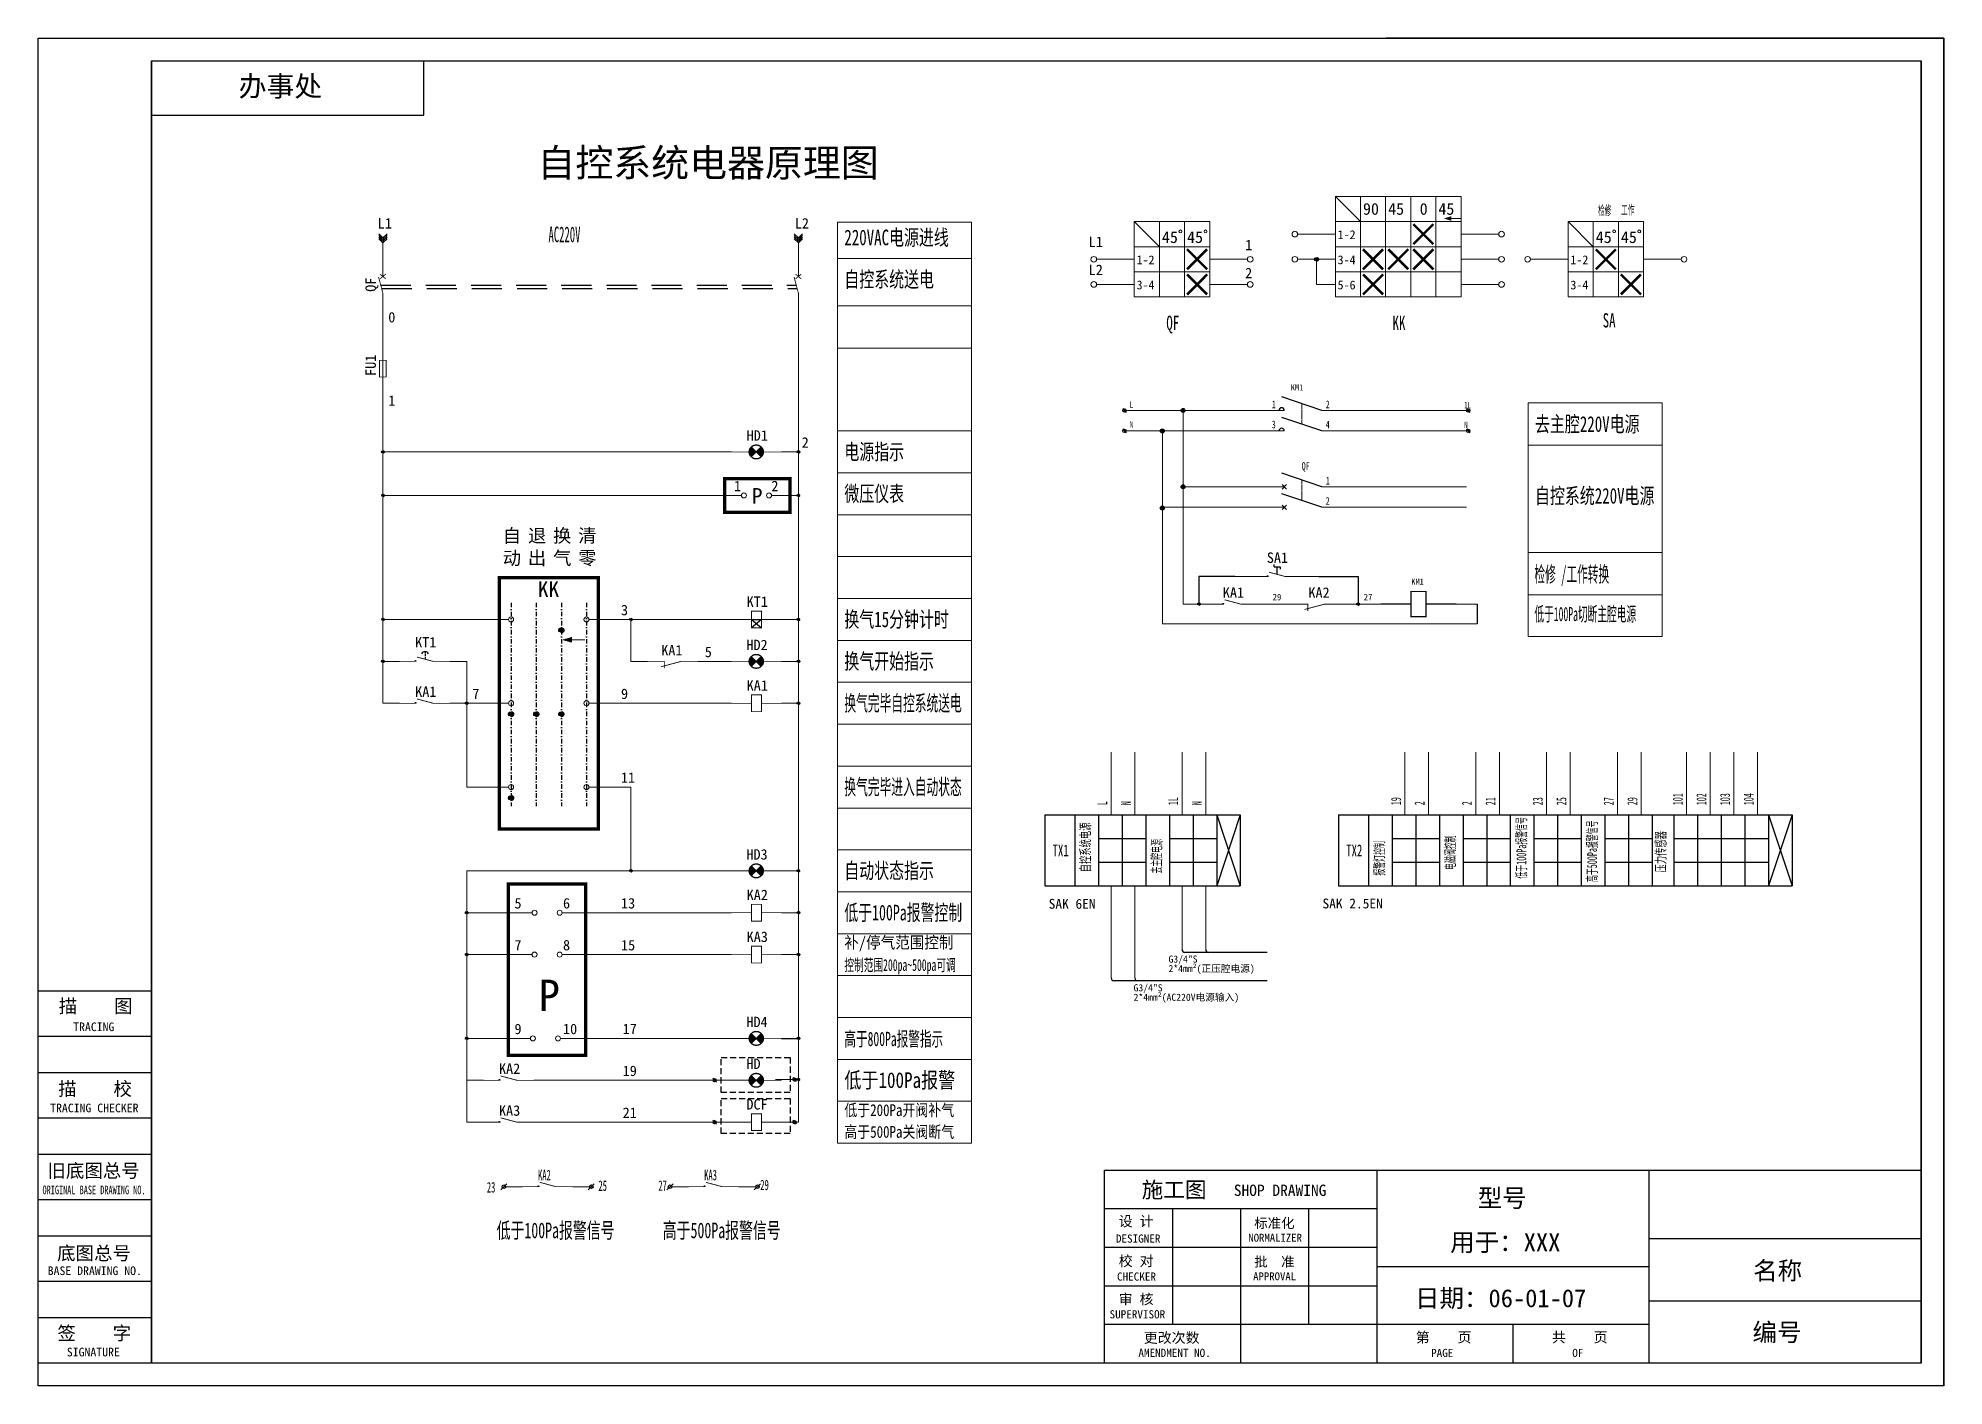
# Model space of a CAD drawing. Extents: x -13620 to 9472, y -41784 to 1902.
# Drawn here: x 271 to 4293, y -41567 to -38723 of the extents above; entities that cross this region are included whole.
import ezdxf
from ezdxf.enums import TextEntityAlignment as Align

# ---------------------------------------------------------------- set-up
doc = ezdxf.new("R2010")
doc.units = 0
doc.header["$LTSCALE"] = 0.5
doc.header["$MEASUREMENT"] = 0
for name, pattern in [('ACAD_ISO02W100', [15, 12, -3]), ('CENTER', [50.8, 31.75, -6.35, 6.35, -6.35]), ('DASHDOT2', [12.7, 6.35, -3.175, 0, -3.175]), ('DASHED', [19.05, 12.7, -6.35]), ('DIVIDE', [31.75, 12.7, -6.35, 0, -6.35, 0, -6.35]), ('EB_DASH', [6, 3, -3]), ('HIDDEN', [0.375, 0.25, -0.125])]:
    doc.linetypes.add(name, pattern=pattern)
doc.layers.get('0').update_dxf_attribs({"linetype": 'CONTINUOUS'})
for name, color, linetype in [('1', 3, 'CONTINUOUS'), ('CEN', 1, 'CENTER'), ('CENER', 1, 'DIVIDE'), ('DASH', 4, 'ACAD_ISO02W100'), ('DIM', 4, 'CONTINUOUS'), ('TEXT', 7, 'HIDDEN'), ('TK', 2, 'CONTINUOUS')]:
    doc.layers.add(name, color=color, linetype=linetype)
for name, color, linetype, lineweight in [('图层2', 2, 'CONTINUOUS', 13), ('文字层', 7, 'CONTINUOUS', 13), ('细线层', 7, 'CONTINUOUS', 9), ('虚线层', 6, 'EB_DASH', 13), ('轮廓线层', 7, 'CONTINUOUS', 30)]:
    doc.layers.add(name, color=color, linetype=linetype, lineweight=lineweight)
doc.styles.add('FS', font='')
doc.styles.add('标准', font='', dxfattribs={"width": 0.667})
doc.styles.add('样式 2', font='')
doc.styles.get('FS').set_extended_font_data('SimSun')
doc.styles.get('标准').set_extended_font_data('SimSun')
doc.styles.get('样式 2').set_extended_font_data('NSimSun')

msp = doc.modelspace()

# ---------------------------------------------------------------- texts
at = {"style": 'FS'}
for s, height, p in [('90', 24.764334, (3067.1584, -39095.76355)), ('45', 24.764334, (3120.1939, -39095.76355)), ('0', 24.76433, (3186.83444, -39095.76355)), ('45', 24.764334, (3226.2649, -39095.76355)), ('L1', 22.012741, (987.97765, -39124.77718)), ('L2', 22.012741, (1868.14818, -39124.77718)), ('1-2', 18.573251, (3013.606, -39147.0941)), ('L1', 22.012741, (2488.26237, -39163.87774)), ('45', 24.764334, (2642.8744, -39155.3182)), ('45', 24.764334, (2695.9099, -39155.3182)), ('1', 22.01274, (2818.40836, -39170.58539)), ('45', 24.764334, (3558.36237, -39155.3182)), ('45', 24.764334, (3611.39787, -39155.3182)), ('L2', 22.012741, (2488.26237, -39222.87973)), ('1-2', 18.573251, (2589.322, -39200.1296)), ('2', 22.01274, (2818.40836, -39229.58739)), ('3-4', 18.573251, (3013.606, -39200.1296)), ('1-2', 18.573251, (3504.80997, -39200.1296)), ('3-4', 18.573251, (2589.322, -39253.1651)), ('5-6', 18.573251, (3013.606, -39253.1651)), ('3-4', 18.573251, (3504.80997, -39253.1651)), ('0', 22.01274, (1010.26556, -39323.02705)), ('1', 22.01274, (1010.26556, -39498.80092)), ('HD1', 22.012741, (1766.3971, -39572.46702)), ('2', 22.01274, (1882.69591, -39587.19342)), ('1', 22.01274, (1739.97785, -39679.07171)), ('P', 33.01911, (1777.57895, -39705.39603)), ('2', 22.01274, (1818.67898, -39679.07171)), ('SA1', 22.012741, (2864.19338, -39830.31722)), ('KK', 33.019112, (1325.83275, -39901.95932)), ('KA1', 22.012741, (2771.33257, -39903.75091)), ('KA2', 22.012741, (2951.93001, -39904.0075)), ('3', 22.01274, (1501.3181, -39940.76342)), ('KT1', 22.012741, (1766.3971, -39923.08471)), ('KT1', 22.012741, (1067.02938, -40008.80634)), ('KA1', 22.012741, (1586.25416, -40025.70882)), ('5', 22.01274, (1678.1031, -40029.15592)), ('HD2', 22.012741, (1765.92191, -40014.42972)), ('KA1', 22.012741, (1067.02938, -40112.97289)), ('9', 22.01274, (1501.3181, -40117.54842)), ('KA1', 22.012741, (1766.47371, -40099.86991)), ('7', 22.01274, (1187.68993, -40117.54842)), ('11', 22.012741, (1501.3181, -40294.33342)), ('HD3', 22.012741, (1765.9438, -40456.39223)), ('5', 22.01274, (1276.54534, -40559.51092)), ('6', 22.01274, (1378.96269, -40559.51092)), ('13', 22.012741, (1501.3181, -40559.51092)), ('KA2', 22.012741, (1766.4956, -40541.83242)), ('KA3', 22.012741, (1766.4956, -40630.22492)), ('7', 22.01274, (1276.54534, -40647.90342)), ('8', 22.01274, (1378.96269, -40647.90342)), ('15', 22.012741, (1501.3181, -40647.90342)), ('P', 66.03822, (1327.44502, -40775.62261)), ('9', 22.01274, (1276.54534, -40824.68842)), ('10', 22.012741, (1378.96269, -40824.68842)), ('17', 22.012741, (1504.8538, -40824.68842)), ('HD4', 22.012741, (1765.9438, -40809.96223)), ('KA2', 22.012741, (1243.81438, -40908.50539)), ('19', 22.012741, (1504.8538, -40913.08092)), ('HD', 22.012741, (1765.9438, -40898.35473)), ('KA3', 22.012741, (1243.81438, -40996.89789)), ('21', 22.012741, (1504.8538, -41001.47342)), ('DCF', 22.012741, (1765.9438, -40983.79492)), ('施工图', 33.513735, (2600.01536, -41169.8307))]:
    msp.add_text(s, height=height, dxfattribs=at).set_placement(p)
for s, p in [('QF', (984.11194, -39258.24355)), ('FU1', (984.11194, -39435.85433))]:
    msp.add_text(s, height=22.012741, rotation=90, dxfattribs=at).set_placement(p)
at = {"style": '样式 2', "width": 0.6}
for s, p in [('23', (1218.26094, -41158.90059)), ('KA2', (1326.26537, -41133.00104)), ('25', (1453.72227, -41155.46319)), ('27', (1580.16079, -41155.30362)), ('KA3', (1676.88154, -41133.00104)), ('29', (1795.33441, -41153.77723))]:
    msp.add_text(s, height=22.012741, dxfattribs=at).set_placement(p)
at = {"layer": 'DIM'}
for s, height, style, width, p in [('AC220V', 33.019112, '样式 2', 0.5, (1348.38757, -39153.65015)), ('220VAC电源进线', 33.019112, 'FS', 0.7, (1972.68247, -39160.0718)), ('自控系统送电', 33.019112, 'FS', 0.7, (1972.68247, -39248.4643)), ('去主腔220V电源', 33.019112, 'FS', 0.7, (3430.16863, -39553.78834)), ('电源指示', 33.019112, 'FS', 0.7, (1972.68247, -39612.30539)), ('微压仪表', 33.019112, 'FS', 0.7, (1972.68247, -39700.69789)), ('自控系统220V电源', 33.019112, 'FS', 0.7, (3430.16863, -39705.22338)), ('检修 /工作转换 ', 33.019112, 'FS', 0.5, (3428.96873, -39870.68264)), ('换气15分钟计时', 33.019112, 'FS', 0.7, (1972.68247, -39965.87539)), ('低于100Pa切断主腔电源', 30, 'FS', 0.5, (3428.82993, -39953.11496)), ('换气开始指示', 33.019112, 'FS', 0.7, (1972.68247, -40054.26789)), ('换气完毕自控系统送电', 33.019112, 'FS', 0.55, (1972.68247, -40142.66039)), ('换气完毕进入自动状态', 33.019112, 'FS', 0.55, (1972.68247, -40319.44539)), ('自动状态指示', 33.019112, 'FS', 0.7, (1972.68247, -40496.23039)), ('低于100Pa报警控制', 33.0191122, 'FS', 0.65, (1972.68247, -40584.62289)), ('补/停气范围控制', 25, 'FS', 0.9, (1972.68247, -40643.77338)), ('控制范围200pa~500pa可调', 25, 'FS', 0.6, (1972.68247, -40691.36645)), ('高于800Pa报警指示', 30, 'FS', 0.6, (1972.68247, -40849.80039)), ('低于100Pa报警', 33.019112, 'FS', 0.8, (1972.68247, -40938.19289)), ('低于200Pa开阀补气', 25, 'FS', 0.8, (1972.68247, -40997.52577)), ('高于500Pa关阀断气', 25, 'FS', 0.8, (1972.68247, -41043.37268)), ('低于100Pa报警信号', 33.0191122, 'FS', 0.65, (1238.98015, -41255.23671)), ('高于500Pa报警信号', 33.0191122, 'FS', 0.65, (1589.59632, -41255.23671))]:
    msp.add_text(s, height=height, dxfattribs=dict(at, style=style, width=width)).set_placement(p)
at = {"layer": 'DIM', "char_height": 35.357, "width": 47.0907956, "attachment_point": 5, "style": 'FS'}
for s, insert in [('{\\H0.8x;自动}', (1271.20487, -39798.00633)), ('{\\H0.8x;退出}', (1324.24037, -39798.00633)), ('{\\H0.8x;换气}', (1377.27587, -39798.00633)), ('{\\H0.8x;清零}', (1430.31137, -39798.00633))]:
    msp.add_mtext(s, dxfattribs=dict(at, insert=insert))
at = {"layer": 'DIM', "linetype": 'Continuous', "ltscale": 0.5, "style": 'FS'}
for tag, text, height, p in [('办事处', '办事处', 43.089087, (782.68894, -38845.94751)), ('型号', '型号', 37.918397, (3360.94324, -41189.55776)), ('用于：XXX', '用于：XXX', 37.918397, (3367.39449, -41282.65949)), ('日期：06-01-07', '日期：06-01-07', 37.9183969, (3357.6208, -41400.82797)), ('编号', '编号', 37.918397, (3940.81098, -41472.66892))]:
    msp.add_attdef(tag, text=text, height=height, dxfattribs=at).set_placement(p, align=Align.CENTER)
msp.add_attdef('名称', text='名称', height=37.918397, dxfattribs=at).set_placement((3942.16735, -41322.96693), align=Align.MIDDLE)
at = {"layer": 'TEXT', "linetype": 'ByBlock', "style": 'FS'}
for s, height, p in [('描    图', 28.551262, (314.96157, -40779.746)), ('TRACING', 18.272808, (345.28717, -40818.33373)), ('描    校', 28.551262, (313.7812, -40954.33691)), ('TRACING CHECKER', 18.2728079, (296.68596, -40989.57355)), ('旧底图总号', 28.551262, (291.00232, -41127.09739)), ('SHOP DRAWING', 23.9383819, (2794.5327, -41166.13707)), ('设 计', 21.575389, (2551.64052, -41230.2509)), ('标准化', 20.804482, (2837.63489, -41233.84159)), ('DESIGNER', 17.260311, (2545.74992, -41264.70457)), ('NORMALIZER', 16.643586, (2825.17501, -41262.60486)), ('底图总号', 28.551262, (311.38454, -41301.12948)), ('校 对', 21.575389, (2551.64052, -41314.11267)), ('批  准', 20.804482, (2837.63489, -41315.23209)), ('BASE DRAWING NO.', 18.2728079, (291.55763, -41333.08111)), ('CHECKER', 17.260311, (2548.15104, -41344.81632)), ('APPROVAL', 16.643586, (2835.3708, -41343.99536)), ('审 核', 21.575389, (2551.64052, -41394.63757)), ('SUPERVISOR', 17.260311, (2532.37884, -41424.45138)), ('签    字', 28.551262, (312.06553, -41469.92258)), ('更改次数', 21.575389, (2604.53813, -41476.02807)), ('第    页', 21.575389, (3178.50954, -41475.13957)), ('共    页', 21.575389, (3465.77013, -41475.13957)), ('SIGNATURE', 18.272808, (331.89432, -41504.63785)), ('AMENDMENT NO.', 17.2603111, (2593.25874, -41505.84188)), ('PAGE', 17.260311, (3210.85996, -41506.04031)), ('OF', 17.260311, (3508.84148, -41506.04031))]:
    msp.add_text(s, height=height, dxfattribs=at).set_placement(p)
at = {"layer": 'TEXT', "linetype": 'ByBlock', "style": 'FS', "width": 0.7}
msp.add_text('ORIGINAL BASE DRAWING NO.', height=18.2728079, dxfattribs=at).set_placement((280.59784, -41162.5248))
at = {"layer": '图层2', "style": 'FS'}
msp.add_text('自控系统电器原理图', height=58.679907, dxfattribs=at).set_placement((1324.9813, -39015.35788))
at = {"layer": '文字层', "style": '标准'}
for s, height, p in [('KM1', 12.96, (2914.68949, -39466.53864)), ('KM1', 12.96, (3169.03413, -39876.49619)), ('29', 13.5, (2876.44238, -39909.14288)), ('27', 13.5, (3068.69318, -39909.14288))]:
    msp.add_text(s, height=height, dxfattribs=at).set_placement(p)
at = {"layer": '文字层', "attachment_point": 1, "style": '标准'}
for s, insert, char_height in [('{\\fSimSun|b0|i0|c134|p2;\\W0.5;检修}', (3563.2866, -39076.37444), 20), ('{\\fSimSun|b0|i0|c134|p2;\\W0.5;工作}', (3611.94554, -39075.43846), 20), ('{\\fSimSun|b0|i0|c134|p2;QF}', (2652.13397, -39308.80555), 30), ('{\\fSimSun|b0|i0|c134|p2;KK}', (3129.45347, -39308.80555), 30), ('{\\fSimSun|b0|i0|c134|p2;SA}', (3572.92549, -39303.502), 30), ('{\\fSimSun|b0|i0|c134|p2;L}', (2574.969, -39489.68858), 13.5), ('\\fSimSun;1', (2874.73669, -39487.64721), 16.2), ('\\fSimSun;1', (2874.73669, -39487.64721), 16.2), ('{\\fSimSun|b0|i0|c134|p0;2}', (2988.60232, -39487.64721), 16.2), ('{\\fSimSun|b0|i0|c134|p0;2}', (2988.60232, -39487.64721), 16.2), ('{\\fSimSun|b0|i0|c134|p2;1L}', (3280.63051, -39490.65137), 13.5), ('{\\fSimSun|b0|i0|c134|p2;N}', (2574.969, -39531.43545), 13.5), ('{\\fSimSun|b0|i0|c134|p0;3}', (2874.73669, -39530.15266), 16.2), ('{\\fSimSun|b0|i0|c134|p0;3}', (2874.73669, -39530.15266), 16.2), ('{\\fSimSun|b0|i0|c134|p0;4}', (2988.60232, -39530.15266), 16.2), ('{\\fSimSun|b0|i0|c134|p0;4}', (2988.60232, -39530.15266), 16.2), ('{\\fSimSun|b0|i0|c134|p2;N}', (3280.63051, -39532.39823), 13.5), ('{\\fSimSun|b0|i0|c134|p2;QF}', (2937.80382, -39617.83257), 16.2), ('{\\fSimSun|b0|i0|c134|p2;1}', (2988.60232, -39648.78289), 16.2), ('{\\fSimSun|b0|i0|c134|p2;2}', (2988.60232, -39691.28834), 16.2)]:
    msp.add_mtext(s, dxfattribs=dict(at, insert=insert, char_height=char_height))
at = {"layer": '文字层', "char_height": 20.79, "attachment_point": 1, "rotation": 90, "line_spacing_factor": 0.8, "style": '标准'}
for s, insert in [('{\\fSimSun|b0|i0|c134|p2;\\W0.6;L}', (2506.63345, -40341.68337)), ('{\\fSimSun|b0|i0|c134|p2;\\W0.6;N}', (2556.52945, -40341.68337)), ('{\\fSimSun|b0|i0|c134|p2;\\W0.6;1L}', (2656.32145, -40341.68337)), ('{\\fSimSun|b0|i0|c134|p2;\\W0.6;N}', (2706.21745, -40341.68337)), ('{\\fSimSun|b0|i0|c134|p2;\\W0.6;19}', (3126.28258, -40341.68337)), ('{\\fSimSun|b0|i0|c134|p2;\\W0.6;2}', (3176.17858, -40341.68337)), ('{\\fSimSun|b0|i0|c134|p2;\\W0.6;2}', (3275.97058, -40341.68337)), ('{\\fSimSun|b0|i0|c134|p2;\\W0.6;21}', (3325.86658, -40341.68337)), ('{\\fSimSun|b0|i0|c134|p2;\\W0.6;23}', (3425.65858, -40341.68337)), ('{\\fSimSun|b0|i0|c134|p2;\\W0.6;25}', (3475.55458, -40341.68337)), ('{\\fSimSun|b0|i0|c134|p2;\\W0.6;27}', (3575.34658, -40341.68337)), ('{\\fSimSun|b0|i0|c134|p2;\\W0.6;29}', (3625.24258, -40341.68337)), ('{\\fSimSun|b0|i0|c134|p2;\\W0.6;101}', (3720.99955, -40341.68337)), ('{\\fSimSun|b0|i0|c134|p2;\\W0.6;102}', (3770.89555, -40341.68337)), ('{\\fSimSun|b0|i0|c134|p2;\\W0.6;103}', (3820.79155, -40341.68337)), ('{\\fSimSun|b0|i0|c134|p2;\\W0.6;104}', (3870.68755, -40341.68337)), ('{\\fSimSun|b0|i0|c134|p2;\\W0.5;低于100Pa报警信号}', (3390.93652, -40496.46611)), ('{\\fSimSun|b0|i0|c134|p2;\\W0.6;自控系统电源}', (2470.77373, -40483.09378)), ('{\\fSimSun|b0|i0|c134|p2;\\W0.5;去主腔电源}', (2621.15263, -40485.77683)), ('{\\fSimSun|b0|i0|c134|p2;\\W0.5;电磁阀控制}', (3240.80176, -40477.98023)), ('{\\fSimSun|b0|i0|c134|p2;\\W0.5;高于500Pa报警信号}', (3540.17776, -40503.68666)), ('{\\fSimSun|b0|i0|c134|p2;\\W0.6;压力传感器}', (3684.89065, -40483.4357)), ('{\\fSimSun|b0|i0|c134|p2;\\W0.5;报警灯控制}', (3091.11376, -40490.21662))]:
    msp.add_mtext(s, dxfattribs=dict(at, insert=insert))
at = {"layer": '文字层', "attachment_point": 1, "line_spacing_factor": 0.8, "style": '标准'}
for s, insert, char_height in [('{\\fSimSun|b0|i0|c134|p2;\\W1;SAK 6EN}', (2403.88393, -40539.28855), 20.79), ('{\\fSimSun|b0|i0|c134|p2;\\W1;SAK 2.5EN}', (2981.6705, -40538.5914), 20.79), ('\\A1;{\\fSimSun|b0|i0|c134|p2;\\W1;G3/4"S \\A0;   \\P2*4mm²(正压腔电源)}', (2656.72485, -40658.81606), 15), ('\\A1;{\\fSimSun|b0|i0|c134|p2;\\W1;G3/4"S      \\P2*4mm²(AC220V电源输入)}', (2583.01338, -40719.34785), 15)]:
    msp.add_mtext(s, dxfattribs=dict(at, insert=insert, char_height=char_height))
at = {"layer": '虚线层', "color": 0, "linetype": 'Continuous', "lineweight": 25, "char_height": 24.948, "attachment_point": 1, "style": '标准'}
for s, insert in [('{\\fSimSun|b0|i0|c0|p2;TX\\fSimSun|b0|i0|c134|p2;1}', (2412.16007, -40424.58356)), ('{\\fSimSun|b0|i0|c0|p2;TX\\fSimSun|b0|i0|c134|p2;2}', (3031.8092, -40424.58356))]:
    msp.add_mtext(s, dxfattribs=dict(at, insert=insert))

# ---------------------------------------------------------------- blocks, each defined once
blk = doc.blocks.new('汇点')
at = {"linetype": 'HIDDEN', "ltscale": 10}
blk.add_hatch(color=256, dxfattribs=at).paths.add_polyline_path([(0.75, 0, 1), (-0.75, 0, 1)])
blk.add_circle((0, 0), 0.75, dxfattribs=at)
blk = doc.blocks.new('一极断路')
at = {"const_width": 0.5}
for points in [[(0, -10), (0, -20)], [(0, -40), (0, -30), (-2.6, -20.3)], [(1.7, -18.6), (-1.7, -21.4)], [(-1.7, -18.6), (1.7, -21.4)]]:
    blk.add_lwpolyline(points, dxfattribs=at)
at = {"layer": '图层2'}
for p, q in [((0, 0), (0, -10)), ((0, -50), (0, -40))]:
    blk.add_line(p, q, dxfattribs=at)
blk = doc.blocks.new('灯泡')
at = {"ltscale": 20}
h = blk.add_hatch(color=256, dxfattribs=at)
h.paths.add_polyline_path([(2.9, 7.1, 0.198912), (0, 0, 0.198912), (2.9, -7.1), (10, 0)])
h.paths.add_polyline_path([(17.1, 7.1), (10, 0), (17.1, -7.1, 0.198912), (20, 0, 0.198912)])
for p, q in [((2.9, -7.1), (17.1, 7.1)), ((2.9, 7.1), (17.1, -7.1))]:
    blk.add_line(p, q, dxfattribs=at)
blk.add_circle((10, 0), 10, dxfattribs=at)
blk = doc.blocks.new('时开')
at = {"const_width": 0.5}
blk.add_lwpolyline([(10, 0), (20, 0, 1), (19, 0)], format="xyb", dxfattribs=at)
blk.add_lwpolyline([(40, 0), (30, 0), (20.3, 2.6)], dxfattribs=at)
blk.add_arc((25.1, 3.4), 2.38, 27.9432, 152.0568)
at = {"layer": '1', "color": 0, "linetype": 'HIDDEN', "lineweight": -3, "ltscale": 8}
blk.add_line((25.2, 5.8), (25.2, 1.3), dxfattribs=at)
at = {"layer": '图层2'}
for p, q in [((0, 0), (10, 0)), ((50, 0), (40, 0))]:
    blk.add_line(p, q, dxfattribs=at)
blk = doc.blocks.new('触点（开）')
at = {"const_width": 0.5}
blk.add_lwpolyline([(10, 0), (20, 0, 1), (19, 0)], format="xyb", dxfattribs=at)
blk.add_lwpolyline([(40, 0), (30, 0), (20.3, 2.6)], dxfattribs=at)
at = {"layer": '图层2'}
for p, q in [((0, 0), (10, 0)), ((50, 0), (40, 0))]:
    blk.add_line(p, q, dxfattribs=at)
blk = doc.blocks.new('触点（闭）')
at = {"const_width": 0.5}
for points in [[(10, 0), (20, 0), (20, -4.2)], [(40, 0), (30, 0), (18, -3.2)]]:
    blk.add_lwpolyline(points, dxfattribs=at)
at = {"layer": '图层2'}
for p, q in [((0, 0), (10, 0)), ((50, 0), (40, 0))]:
    blk.add_line(p, q, dxfattribs=at)
blk = doc.blocks.new('时（线圈）')
for p, q in [((22, 0), (28, 0)), ((22, 0), (28, -5)), ((28, 0), (22, -5))]:
    blk.add_line(p, q)
at = {"const_width": 0.5}
for points in [[(10, 0), (22, 0)], [(40, 0), (28, 0)]]:
    blk.add_lwpolyline(points, dxfattribs=at)
blk.add_lwpolyline([(22, 5), (22, -5), (28, -5), (28, 5)], close=True, dxfattribs=at)
at = {"layer": '图层2'}
for p, q in [((0, 0), (10, 0)), ((50, 0), (40, 0))]:
    blk.add_line(p, q, dxfattribs=at)
blk = doc.blocks.new('线圈')
at = {"const_width": 0.5}
for points in [[(10, 0), (22, 0)], [(40, 0), (28, 0)]]:
    blk.add_lwpolyline(points, dxfattribs=at)
blk.add_lwpolyline([(22, 5), (22, -5), (28, -5), (28, 5)], close=True, dxfattribs=at)
at = {"layer": '图层2'}
for p, q in [((0, 0), (10, 0)), ((50, 0), (40, 0))]:
    blk.add_line(p, q, dxfattribs=at)

# ---------------------------------------------------------------- hatches: boundary and pattern name
at = {"layer": '图层2'}
for points in [[(3252.82149, -39107.16551), (3252.82149, -39100.0601), (3239.56262, -39103.6128)], [(1396.88869, -39997.26757), (1396.88869, -39987.79369), (1379.21019, -39992.53063)]]:
    msp.add_hatch(color=256, dxfattribs=at).paths.add_polyline_path(points)
at = {"layer": '轮廓线层'}
h = msp.add_hatch(color=256, dxfattribs=at)
h.paths.add_polyline_path([(2683.46543, -39507.70779), (2683.67744, -39507.04344), (2683.99772, -39506.42397), (2684.4172, -39505.86688), (2684.92405, -39505.3879), (2685.50395, -39505.00057), (2686.14053, -39504.71581), (2686.8158, -39504.54168), (2687.51069, -39504.48308), (2688.20559, -39504.54168), (2688.88086, -39504.71581), (2689.51744, -39505.00057), (2690.09734, -39505.3879), (2690.60419, -39505.86688), (2691.02367, -39506.42397), (2691.34394, -39507.04344), (2691.55596, -39507.70779)], flags=0)
h.paths.add_polyline_path([(2687.22322, -39512.77243), (2686.51642, -39512.66153), (2685.83918, -39512.43086), (2685.21162, -39512.0873), (2684.65241, -39511.64104), (2684.17815, -39511.10537), (2683.80296, -39510.49619), (2683.53799, -39509.83162), (2683.3911, -39509.13142), (2683.36668, -39508.41639), (2683.46543, -39507.70779), (2691.55596, -39507.70779), (2691.65731, -39508.47387), (2691.61487, -39509.24546), (2691.4301, -39509.9958), (2691.10942, -39510.69887), (2690.66393, -39511.3303), (2690.1091, -39511.86817), (2689.46415, -39512.29385), (2688.75147, -39512.59256), (2687.99575, -39512.75396)], flags=0)
h = msp.add_hatch(color=256, dxfattribs=at)
h.paths.add_polyline_path([(2639.74608, -39550.92847), (2639.95809, -39550.26411), (2640.27836, -39549.64465), (2640.69785, -39549.08756), (2641.2047, -39548.60858), (2641.7846, -39548.22125), (2642.42118, -39547.93649), (2643.09645, -39547.76235), (2643.79134, -39547.70376), (2644.48624, -39547.76235), (2645.16151, -39547.93649), (2645.79809, -39548.22125), (2646.37799, -39548.60858), (2646.88484, -39549.08756), (2647.30432, -39549.64465), (2647.62459, -39550.26411), (2647.83661, -39550.92847)], flags=0)
h.paths.add_polyline_path([(2643.50387, -39555.99311), (2642.79707, -39555.8822), (2642.11983, -39555.65154), (2641.49227, -39555.30798), (2640.93305, -39554.86172), (2640.4588, -39554.32604), (2640.08361, -39553.71687), (2639.81864, -39553.0523), (2639.67175, -39552.35209), (2639.64732, -39551.63706), (2639.74608, -39550.92847), (2647.83661, -39550.92847), (2647.93796, -39551.69455), (2647.89552, -39552.46614), (2647.71075, -39553.21648), (2647.39007, -39553.91955), (2646.94458, -39554.55097), (2646.38974, -39555.08885), (2645.7448, -39555.51452), (2645.03212, -39555.81324), (2644.2764, -39555.97463)], flags=0)
h = msp.add_hatch(color=256, dxfattribs=at)
h.paths.add_polyline_path([(2683.46543, -39668.84346), (2683.67744, -39668.17911), (2683.99772, -39667.55964), (2684.4172, -39667.00256), (2684.92405, -39666.52358), (2685.50395, -39666.13624), (2686.14053, -39665.85149), (2686.8158, -39665.67735), (2687.51069, -39665.61876), (2688.20559, -39665.67735), (2688.88086, -39665.85149), (2689.51744, -39666.13624), (2690.09734, -39666.52358), (2690.60419, -39667.00256), (2691.02367, -39667.55964), (2691.34394, -39668.17911), (2691.55596, -39668.84346)], flags=0)
h.paths.add_polyline_path([(2687.22322, -39673.90811), (2686.51642, -39673.7972), (2685.83918, -39673.56654), (2685.21162, -39673.22297), (2684.65241, -39672.77672), (2684.17815, -39672.24104), (2683.80296, -39671.63187), (2683.53799, -39670.9673), (2683.3911, -39670.26709), (2683.36668, -39669.55206), (2683.46543, -39668.84346), (2691.55596, -39668.84346), (2691.65731, -39669.60954), (2691.61487, -39670.38113), (2691.4301, -39671.13148), (2691.10942, -39671.83455), (2690.66393, -39672.46597), (2690.1091, -39673.00385), (2689.46415, -39673.42952), (2688.75147, -39673.72824), (2687.99575, -39673.88963)], flags=0)
h = msp.add_hatch(color=256, dxfattribs=at)
h.paths.add_polyline_path([(2639.74608, -39713.72046), (2639.95809, -39713.05611), (2640.27836, -39712.43664), (2640.69785, -39711.87955), (2641.2047, -39711.40058), (2641.7846, -39711.01324), (2642.42118, -39710.72849), (2643.09645, -39710.55435), (2643.79134, -39710.49575), (2644.48624, -39710.55435), (2645.16151, -39710.72849), (2645.79809, -39711.01324), (2646.37799, -39711.40058), (2646.88484, -39711.87955), (2647.30432, -39712.43664), (2647.62459, -39713.05611), (2647.83661, -39713.72046)], flags=0)
h.paths.add_polyline_path([(2643.50387, -39718.78511), (2642.79707, -39718.6742), (2642.11983, -39718.44354), (2641.49227, -39718.09997), (2640.93305, -39717.65372), (2640.4588, -39717.11804), (2640.08361, -39716.50887), (2639.81864, -39715.8443), (2639.67175, -39715.14409), (2639.64732, -39714.42906), (2639.74608, -39713.72046), (2647.83661, -39713.72046), (2647.93796, -39714.48654), (2647.89552, -39715.25813), (2647.71075, -39716.00848), (2647.39007, -39716.71155), (2646.94458, -39717.34297), (2646.38974, -39717.88085), (2645.7448, -39718.30652), (2645.03212, -39718.60524), (2644.2764, -39718.76663)], flags=0)

# ---------------------------------------------------------------- linework, layer by layer
at = {"linetype": 'ByBlock', "lineweight": -3}
for p, q in [((2560.2932, -39504.44787), (2567.4344, -39512.81762)), ((2560.2932, -39547.66855), (2567.4344, -39556.03829)), ((1695.42318, -40917.88128), (1702.56438, -40926.25102)), ((1864.06626, -40916.27495), (1871.20747, -40924.6447)), ((1695.42318, -41006.27378), (1702.56438, -41014.64352)), ((1864.06626, -41006.27378), (1871.20747, -41014.64352))]:
    msp.add_line(p, q, dxfattribs=at)
at = {"lineweight": -3}
for p, q in [((3285.70861, -39504.44787), (3292.84981, -39512.81762)), ((3285.70861, -39547.66855), (3292.84981, -39556.03829)), ((2720.90687, -39859.0522), (2720.90687, -39917.31167)), ((2796.90281, -39859.0522), (2720.90687, -39859.0522)), ((2973.68781, -39859.0522), (3056.79837, -39859.0522)), ((3056.79837, -39859.0522), (3056.79837, -39917.31167)), ((2758.4065, -40362.23315), (2808.3025, -40511.92115)), ((2808.3025, -40362.23315), (2758.4065, -40511.92115)), ((3922.87659, -40362.23315), (3972.77259, -40511.92115)), ((3972.77259, -40362.23315), (3922.87659, -40511.92115)), ((2508.9265, -40412.12915), (2608.7185, -40412.12915)), ((2658.6145, -40412.12915), (2758.4065, -40412.12915)), ((3128.57562, -40412.12915), (3228.36762, -40412.12915)), ((3278.26362, -40412.12915), (3378.05562, -40412.12915)), ((3427.95162, -40412.12915), (3527.74362, -40412.12915)), ((3577.63962, -40412.12915), (3677.43162, -40412.12915)), ((2508.9265, -40462.02515), (2608.7185, -40462.02515)), ((2658.6145, -40462.02515), (2758.4065, -40462.02515)), ((3128.57562, -40462.02515), (3228.36762, -40462.02515)), ((3278.26362, -40462.02515), (3378.05562, -40462.02515)), ((3427.95162, -40462.02515), (3527.74362, -40462.02515)), ((3577.63962, -40462.02515), (3677.43162, -40462.02515))]:
    msp.add_line(p, q, dxfattribs=at)
for p, q in [((2980.65229, -39669.76842), (2895.64766, -39641.14075)), ((2980.60484, -39712.98909), (2895.64766, -39684.36143)), ((2885.89769, -39854.47667), (2885.89769, -39838.62234)), ((1840.42178, -40833.67365), (1875.77878, -40833.67365)), ((1260.55689, -41140.30395), (1247.50972, -41153.35111)), ((1445.06616, -41140.30395), (1432.01899, -41153.35111)), ((1611.17306, -41140.30395), (1598.12589, -41153.35111)), ((1795.68233, -41140.30395), (1782.63516, -41153.35111))]:
    msp.add_line(p, q)
at = {"ltscale": 20}
for p, q in [((2879.60123, -39838.62234), (2879.60123, -39833.7723)), ((2879.60123, -39838.62234), (2892.19415, -39838.62234)), ((2892.19415, -39838.62234), (2892.19415, -39843.47238))]:
    msp.add_line(p, q, dxfattribs=at)
at = {"linetype": 'ByBlock'}
for p, q in [((3307.83594, -39917.31167), (3307.83594, -39958.90209)), ((2865.23404, -40652.12915), (2691.37442, -40652.12915)), ((2865.23404, -40712.12915), (2541.68642, -40712.12915))]:
    msp.add_line(p, q, dxfattribs=at)
for points, const_width in [([(998.92518, -39395.31887), (998.92518, -39359.96187)], 1.76785), ([(998.92518, -39367.36928), (998.92518, -39402.72628)], 1.76785), ([(998.92518, -39438.08328), (998.92518, -39473.44028)], 1.76785), ([(3104.46333, -39917.31167), (3168.2058, -39917.31167)], 2.65594), ([(3263.81949, -39917.31167), (3200.07703, -39917.31167)], 2.65594)]:
    msp.add_lwpolyline(points, dxfattribs=dict(const_width=const_width))
for points, const_width in [([(1005.99658, -39438.08328), (1005.99658, -39402.72628), (991.85378, -39402.72628), (991.85378, -39438.08328)], 1.76785), ([(3168.2058, -39890.75231), (3168.2058, -39943.87103), (3200.07703, -39943.87103), (3200.07703, -39890.75231)], 2.65594)]:
    msp.add_lwpolyline(points, close=True, dxfattribs=dict(const_width=const_width))
at = {"const_width": 1.76785, "flags": 128}
for points in [[(1734.35078, -39596.17865), (1772.10829, -39596.17865)], [(1734.35078, -40038.14115), (1772.10829, -40038.14115)], [(1734.35078, -40480.10365), (1772.10829, -40480.10365)], [(1734.35078, -40833.67365), (1772.10829, -40833.67365)], [(1734.35078, -40922.06615), (1772.10829, -40922.06615)]]:
    msp.add_lwpolyline(points, dxfattribs=at)
at = {"ltscale": 20, "const_width": 1.76785, "flags": 128}
for points in [[(1801.56067, -39596.17865), (1840.42178, -39596.17865)], [(1801.56067, -40038.14115), (1840.42178, -40038.14115)], [(1801.56067, -40480.10365), (1840.42178, -40480.10365)], [(1801.56067, -40833.67365), (1840.42178, -40833.67365)], [(1801.56067, -40922.06615), (1840.42178, -40922.06615)]]:
    msp.add_lwpolyline(points, dxfattribs=at)
at = {"lineweight": -3}
for centre in [(2563.8638, -39508.63274), (3289.27921, -39508.63274), (3289.27921, -39551.85342)]:
    msp.add_circle(centre, 3.45149, dxfattribs=at)
at = {"linetype": 'ByBlock'}
for centre in [(2568.80384, -39508.63274), (2568.80384, -39551.85342), (1703.93382, -40922.06615), (1872.57691, -40920.45983), (1703.93382, -41010.45865), (1872.57691, -41010.45865)]:
    msp.add_circle(centre, 9.822542779147624e-12, dxfattribs=at)
at = {"linetype": 'ByBlock', "lineweight": -3}
for centre in [(2563.8638, -39551.85342), (1698.99378, -40922.06615), (1867.63686, -40920.45983), (1698.99378, -41010.45865), (1867.63686, -41010.45865)]:
    msp.add_circle(centre, 3.45149, dxfattribs=at)
for centre in [(1254.29903, -41146.5618), (1438.8083, -41146.5618), (1604.9152, -41146.5618), (1789.42447, -41146.5618)]:
    msp.add_circle(centre, 3.86214)
at = {"linetype": 'ByBlock'}
for centre in [(2691.37442, -40646.12915), (2741.27042, -40646.12915), (2541.68642, -40706.12915), (2591.58242, -40706.12915)]:
    msp.add_arc(centre, 6, 180, 270, dxfattribs=at)
at = {"layer": 'CEN', "const_width": 5.30355}
for points in [[(3173.26824, -39115.43551), (3215.69664, -39157.86391)], [(3215.69664, -39115.43551), (3173.26824, -39157.86391)], [(2695.94874, -39168.47101), (2738.37714, -39210.89941)], [(2738.37714, -39168.47101), (2695.94874, -39210.89941)], [(3067.19724, -39168.47101), (3109.62564, -39210.89941)], [(3109.62564, -39168.47101), (3067.19724, -39210.89941)], [(3120.23274, -39168.47101), (3162.66114, -39210.89941)], [(3162.66114, -39168.47101), (3120.23274, -39210.89941)], [(3173.26824, -39168.47101), (3215.69664, -39210.89941)], [(3215.69664, -39168.47101), (3173.26824, -39210.89941)], [(3558.40121, -39168.47101), (3600.82961, -39210.89941)], [(3600.82961, -39168.47101), (3558.40121, -39210.89941)], [(2695.94874, -39221.50651), (2738.37714, -39263.93491)], [(2738.37714, -39221.50651), (2695.94874, -39263.93491)], [(3067.19724, -39221.50651), (3109.62564, -39263.93491)], [(3109.62564, -39221.50651), (3067.19724, -39263.93491)], [(3611.43671, -39221.50651), (3653.86511, -39263.93491)], [(3653.86511, -39221.50651), (3611.43671, -39263.93491)]]:
    msp.add_lwpolyline(points, dxfattribs=at)
at = {"layer": 'CENER', "linetype": 'DASHDOT2', "ltscale": 3}
for p, q in [((1269.40623, -39914.39165), (1269.40623, -40343.9792)), ((1322.44173, -39914.39165), (1322.44173, -40343.9792)), ((1375.47723, -39914.39165), (1375.47723, -40343.9792)), ((1428.51273, -39914.39165), (1428.51273, -40343.9792))]:
    msp.add_line(p, q, dxfattribs=at)
at = {"layer": 'DASH', "linetype": 'DASHED', "ltscale": 10}
for p, q in [((994.34965, -39244.22216), (1871.20325, -39244.22216)), ((996.24442, -39251.29356), (1873.09802, -39251.29356))]:
    msp.add_line(p, q, dxfattribs=at)
at = {"layer": 'DASH', "linetype": 'DASHED', "ltscale": 2}
for points in [[(1712.68334, -40874.22736), (1858.12949, -40874.22736), (1858.12949, -40947.56842), (1712.68334, -40947.56842)], [(1712.68334, -40960.71174), (1858.12949, -40960.71174), (1858.12949, -41034.0528), (1712.68334, -41034.0528)]]:
    msp.add_lwpolyline(points, close=True, dxfattribs=at)
at = {"layer": 'TK', "ltscale": 5}
for p, q in [((271.34517, -41566.8799), (271.34517, -38723.00013)), ((271.34517, -38723.00013), (4292.99332, -38723.00013)), ((4292.99332, -38723.00013), (3115.22493, -38723.00013)), ((4292.99332, -41566.8799), (4292.99332, -38723.00013)), ((4292.99332, -38723.00013), (4292.99332, -41566.8799)), ((510.72899, -38770.8769), (510.72899, -41519.00314)), ((510.72899, -38770.8769), (4245.11656, -38770.8769)), ((1085.25015, -38885.78113), (1085.25015, -38770.8769)), ((4245.11656, -41519.00314), (4245.11656, -38770.8769)), ((510.72899, -38885.78113), (1085.25015, -38885.78113)), ((510.72899, -40733.82421), (271.34517, -40733.82421)), ((510.72899, -40829.57774), (271.34517, -40829.57774)), ((510.72899, -40906.18056), (271.34517, -40906.18056)), ((510.72899, -41001.93409), (271.34517, -41001.93409)), ((510.72899, -41078.53691), (271.34517, -41078.53691)), ((2521.55306, -41112.05065), (4245.11656, -41112.05065)), ((2521.55306, -41519.00314), (2521.55306, -41112.05065)), ((3096.07423, -41112.05065), (3096.07423, -41519.00314)), ((3670.59539, -41112.05065), (3670.59539, -41519.00314)), ((4245.11656, -41112.05065), (4245.11656, -41519.00314)), ((510.72899, -41174.29044), (271.34517, -41174.29044)), ((3096.07423, -41193.44114), (2521.55306, -41193.44114)), ((2665.18336, -41193.44114), (2665.18336, -41437.61264)), ((2808.81365, -41193.44114), (2808.81365, -41519.00314)), ((2952.44394, -41193.44114), (2952.44394, -41437.61264)), ((510.72899, -41250.89326), (271.34517, -41250.89326)), ((3670.59539, -41255.68094), (4245.11656, -41255.68094)), ((3096.07423, -41274.83164), (2521.55306, -41274.83164)), ((3670.59539, -41315.52689), (3096.07423, -41315.52689)), ((510.72899, -41346.64679), (271.34517, -41346.64679)), ((3096.07423, -41356.22214), (2521.55306, -41356.22214)), ((3670.59539, -41387.34204), (4245.11656, -41387.34204)), ((510.72899, -41423.24961), (271.34517, -41423.24961)), ((3670.59539, -41437.61264), (2521.55306, -41437.61264)), ((3383.33481, -41437.61264), (3383.33481, -41519.00314)), ((510.72899, -41519.00314), (271.34517, -41519.00314)), ((4245.11656, -41519.00314), (510.72899, -41519.00314)), ((4245.11656, -41519.00314), (2521.55306, -41519.00314)), ((4292.99332, -41566.8799), (271.34517, -41566.8799))]:
    msp.add_line(p, q, dxfattribs=at)
at = {"layer": 'TK'}
for p, q in [((510.72899, -38770.8769), (4245.11656, -38770.8769)), ((510.72899, -41519.00314), (510.72899, -38770.8769)), ((4245.11656, -38770.8769), (4245.11656, -41519.00314)), ((4245.11656, -41519.00314), (510.72899, -41519.00314))]:
    msp.add_line(p, q, dxfattribs=at)
at = {"layer": '图层2'}
for p, q in [((3008.85819, -39057.09646), (3061.89369, -39110.13196)), ((2584.57419, -39110.13196), (2637.60969, -39163.16746)), ((3239.56262, -39103.6128), (3252.82149, -39100.0601)), ((3239.56262, -39103.6128), (3252.82149, -39107.16551)), ((3252.82149, -39099.63514), (3252.82149, -39107.59046)), ((3274.03569, -39103.6128), (3252.82149, -39103.6128)), ((3500.06216, -39110.13196), (3553.09766, -39163.16746)), ((998.92518, -39144.62018), (990.08593, -39135.78093)), ((998.92518, -39148.15588), (990.08593, -39139.31663)), ((998.92518, -39151.69158), (990.08593, -39142.85233)), ((998.92518, -39155.22728), (990.08593, -39146.38803)), ((998.92518, -39144.62018), (1007.76443, -39135.78093)), ((998.92518, -39148.15588), (1007.76443, -39139.31663)), ((998.92518, -39151.69158), (1007.76443, -39142.85233)), ((998.92518, -39155.22728), (1007.76443, -39146.38803)), ((1875.77878, -39144.62018), (1866.93953, -39135.78093)), ((1875.77878, -39148.15588), (1866.93953, -39139.31663)), ((1875.77878, -39151.69158), (1866.93953, -39142.85233)), ((1875.77878, -39155.22728), (1866.93953, -39146.38803)), ((1875.77878, -39144.62018), (1884.61803, -39135.78093)), ((1875.77878, -39148.15588), (1884.61803, -39139.31663)), ((1875.77878, -39151.69158), (1884.61803, -39142.85233)), ((1875.77878, -39155.22728), (1884.61803, -39146.38803)), ((3008.85819, -39136.64971), (2929.30494, -39136.64971)), ((3274.03569, -39136.64971), (3353.58894, -39136.64971)), ((1958.22977, -39188.14131), (2241.08577, -39188.14131)), ((2584.57419, -39189.68521), (2505.02094, -39189.68521)), ((2743.68069, -39189.68521), (2823.23394, -39189.68521)), ((3008.85819, -39189.68521), (2929.30494, -39189.68521)), ((2969.08157, -39242.72071), (2969.08157, -39189.68521)), ((3274.03569, -39189.68521), (3353.58894, -39189.68521)), ((3500.06216, -39189.68521), (3420.50891, -39189.68521)), ((3659.16866, -39189.68521), (3738.72191, -39189.68521)), ((2584.57419, -39242.72071), (2505.02094, -39242.72071)), ((2743.68069, -39242.72071), (2823.23394, -39242.72071)), ((3008.85819, -39242.72071), (2969.08157, -39242.72071)), ((3274.03569, -39242.72071), (3353.58894, -39242.72071)), ((1958.22977, -39287.81603), (2241.08577, -39287.81603)), ((998.92518, -39332.01228), (998.92518, -39454.75065)), ((1875.77878, -39332.01228), (1875.77878, -41010.45865)), ((998.92518, -39402.72628), (998.92518, -39438.08328)), ((1958.22977, -39377.21967), (2241.08577, -39377.21967)), ((998.92518, -40126.53365), (998.92518, -39473.44028)), ((1958.22977, -39551.9824), (2241.08577, -39551.9824)), ((1734.35078, -39596.17865), (998.92518, -39596.17865)), ((1840.42178, -39596.17865), (1875.77878, -39596.17865)), ((3415.71594, -39581.85785), (3698.57194, -39581.85785)), ((1958.22977, -39640.3749), (2241.08577, -39640.3749)), ((1755.56498, -39688.05694), (998.92518, -39688.05694)), ((1819.20758, -39688.05694), (1875.77878, -39688.05694)), ((1958.22977, -39728.7674), (2241.08577, -39728.7674)), ((3415.71594, -39808.12044), (3698.57194, -39808.12044)), ((3415.71594, -39808.12044), (3698.57194, -39808.12044)), ((1958.22977, -39817.1599), (2241.08577, -39817.1599)), ((1958.22977, -39905.5524), (2241.08577, -39905.5524)), ((3051.34461, -39917.31167), (3104.46333, -39917.31167)), ((3415.71594, -39897.52407), (3698.57194, -39897.52407)), ((998.92518, -39949.74865), (1264.10268, -39949.74865)), ((1433.81628, -39949.74865), (1698.99378, -39949.74865)), ((1522.20878, -40038.14115), (1522.20878, -39949.74865)), ((1379.21019, -39992.53063), (1396.88869, -39987.79369)), ((1379.21019, -39992.53063), (1396.88869, -39997.26757)), ((1396.88869, -39987.22708), (1396.88869, -39997.83418)), ((1425.17429, -39992.53063), (1396.88869, -39992.53063)), ((1958.22977, -39993.9449), (2241.08577, -39993.9449)), ((3415.71594, -39985.91657), (3698.57194, -39985.91657)), ((1175.71018, -40303.31865), (1175.71018, -40038.14115)), ((1734.35078, -40038.14115), (1698.99378, -40038.14115)), ((1840.42178, -40038.14115), (1875.77878, -40038.14115)), ((1958.22977, -40082.3374), (2241.08577, -40082.3374)), ((1175.71018, -40126.53365), (1264.10268, -40126.53365)), ((1698.99378, -40126.53365), (1433.81628, -40126.53365)), ((1958.22977, -40170.7299), (2241.08577, -40170.7299)), ((1958.22977, -40259.1224), (2241.08577, -40259.1224)), ((1175.71018, -40303.31865), (1264.10268, -40303.31865)), ((1433.81628, -40303.31865), (1522.20878, -40303.31865)), ((1522.20878, -40303.31865), (1522.20878, -40480.10365)), ((1958.22977, -40347.5149), (2241.08577, -40347.5149)), ((1958.22977, -40435.9074), (2241.08577, -40435.9074)), ((1698.99378, -40480.10365), (1175.71018, -40480.10365)), ((1175.71018, -40480.10365), (1175.71018, -41010.45865)), ((1734.35078, -40480.10365), (1698.99378, -40480.10365)), ((1840.42178, -40480.10365), (1875.77878, -40480.10365)), ((1958.22977, -40524.2999), (2241.08577, -40524.2999)), ((1175.71018, -40568.49615), (1257.03128, -40568.49615)), ((1313.60248, -40568.49615), (1257.03128, -40568.49615)), ((1377.24508, -40568.49615), (1458.81628, -40568.49615)), ((1698.99378, -40568.49615), (1430.53068, -40568.49615)), ((1958.22977, -40612.6924), (2241.08577, -40612.6924)), ((1175.71018, -40656.88865), (1257.03128, -40656.88865)), ((1313.60248, -40656.88865), (1257.03128, -40656.88865)), ((1377.24508, -40656.88865), (1698.99378, -40656.88865)), ((1958.22977, -40701.0849), (2241.08577, -40701.0849)), ((1958.22977, -40789.4774), (2241.08577, -40789.4774)), ((1175.71018, -40833.67365), (1253.49558, -40833.67365)), ((1310.06678, -40833.67365), (1253.49558, -40833.67365)), ((1373.70938, -40833.67365), (1772.10829, -40833.67365)), ((1958.22977, -40877.8699), (2241.08577, -40877.8699)), ((1698.99378, -40922.06615), (1352.49518, -40922.06615)), ((1771.1053, -40922.06615), (1698.99378, -40922.06615)), ((1827.51242, -40920.45983), (1875.77878, -40920.45983)), ((1958.22977, -40966.2624), (2241.08577, -40966.2624)), ((1698.99378, -41010.45865), (1352.49518, -41010.45865)), ((1958.22977, -41054.6549), (2241.08577, -41054.6549))]:
    msp.add_line(p, q, dxfattribs=at)
for points in [[(3008.85819, -39110.13196), (3061.89369, -39110.13196), (3061.89369, -39057.09646), (3008.85819, -39057.09646)], [(3061.89369, -39110.13196), (3114.92919, -39110.13196), (3114.92919, -39057.09646), (3061.89369, -39057.09646)], [(3114.92919, -39110.13196), (3167.96469, -39110.13196), (3167.96469, -39057.09646), (3114.92919, -39057.09646)], [(3167.96469, -39110.13196), (3221.00019, -39110.13196), (3221.00019, -39057.09646), (3167.96469, -39057.09646)], [(3221.00019, -39110.13196), (3274.03569, -39110.13196), (3274.03569, -39057.09646), (3221.00019, -39057.09646)], [(1958.22977, -39111.03103), (2241.08577, -39111.03103), (2241.08577, -41054.6549), (1958.22977, -41054.6549)], [(2584.57419, -39163.16746), (2637.60969, -39163.16746), (2637.60969, -39110.13196), (2584.57419, -39110.13196)], [(2637.60969, -39163.16746), (2690.64519, -39163.16746), (2690.64519, -39110.13196), (2637.60969, -39110.13196)], [(2690.64519, -39163.16746), (2743.68069, -39163.16746), (2743.68069, -39110.13196), (2690.64519, -39110.13196)], [(3008.85819, -39163.16746), (3061.89369, -39163.16746), (3061.89369, -39110.13196), (3008.85819, -39110.13196)], [(3061.89369, -39163.16746), (3114.92919, -39163.16746), (3114.92919, -39110.13196), (3061.89369, -39110.13196)], [(3114.92919, -39163.16746), (3167.96469, -39163.16746), (3167.96469, -39110.13196), (3114.92919, -39110.13196)], [(3167.96469, -39163.16746), (3221.00019, -39163.16746), (3221.00019, -39110.13196), (3167.96469, -39110.13196)], [(3221.00019, -39163.16746), (3274.03569, -39163.16746), (3274.03569, -39110.13196), (3221.00019, -39110.13196)], [(3500.06216, -39163.16746), (3553.09766, -39163.16746), (3553.09766, -39110.13196), (3500.06216, -39110.13196)], [(3553.09766, -39163.16746), (3606.13316, -39163.16746), (3606.13316, -39110.13196), (3553.09766, -39110.13196)], [(3606.13316, -39163.16746), (3659.16866, -39163.16746), (3659.16866, -39110.13196), (3606.13316, -39110.13196)], [(2584.57419, -39216.20296), (2637.60969, -39216.20296), (2637.60969, -39163.16746), (2584.57419, -39163.16746)], [(2637.60969, -39216.20296), (2690.64519, -39216.20296), (2690.64519, -39163.16746), (2637.60969, -39163.16746)], [(2690.64519, -39216.20296), (2743.68069, -39216.20296), (2743.68069, -39163.16746), (2690.64519, -39163.16746)], [(3008.85819, -39216.20296), (3061.89369, -39216.20296), (3061.89369, -39163.16746), (3008.85819, -39163.16746)], [(3061.89369, -39216.20296), (3114.92919, -39216.20296), (3114.92919, -39163.16746), (3061.89369, -39163.16746)], [(3114.92919, -39216.20296), (3167.96469, -39216.20296), (3167.96469, -39163.16746), (3114.92919, -39163.16746)], [(3167.96469, -39216.20296), (3221.00019, -39216.20296), (3221.00019, -39163.16746), (3167.96469, -39163.16746)], [(3221.00019, -39216.20296), (3274.03569, -39216.20296), (3274.03569, -39163.16746), (3221.00019, -39163.16746)], [(3500.06216, -39216.20296), (3553.09766, -39216.20296), (3553.09766, -39163.16746), (3500.06216, -39163.16746)], [(3553.09766, -39216.20296), (3606.13316, -39216.20296), (3606.13316, -39163.16746), (3553.09766, -39163.16746)], [(3606.13316, -39216.20296), (3659.16866, -39216.20296), (3659.16866, -39163.16746), (3606.13316, -39163.16746)], [(2584.57419, -39269.23846), (2637.60969, -39269.23846), (2637.60969, -39216.20296), (2584.57419, -39216.20296)], [(2637.60969, -39269.23846), (2690.64519, -39269.23846), (2690.64519, -39216.20296), (2637.60969, -39216.20296)], [(2690.64519, -39269.23846), (2743.68069, -39269.23846), (2743.68069, -39216.20296), (2690.64519, -39216.20296)], [(3008.85819, -39269.23846), (3061.89369, -39269.23846), (3061.89369, -39216.20296), (3008.85819, -39216.20296)], [(3061.89369, -39269.23846), (3114.92919, -39269.23846), (3114.92919, -39216.20296), (3061.89369, -39216.20296)], [(3114.92919, -39269.23846), (3167.96469, -39269.23846), (3167.96469, -39216.20296), (3114.92919, -39216.20296)], [(3167.96469, -39269.23846), (3221.00019, -39269.23846), (3221.00019, -39216.20296), (3167.96469, -39216.20296)], [(3221.00019, -39269.23846), (3274.03569, -39269.23846), (3274.03569, -39216.20296), (3221.00019, -39216.20296)], [(3500.06216, -39269.23846), (3553.09766, -39269.23846), (3553.09766, -39216.20296), (3500.06216, -39216.20296)], [(3553.09766, -39269.23846), (3606.13316, -39269.23846), (3606.13316, -39216.20296), (3553.09766, -39216.20296)], [(3606.13316, -39269.23846), (3659.16866, -39269.23846), (3659.16866, -39216.20296), (3606.13316, -39216.20296)], [(3415.71594, -39492.45421), (3698.57194, -39492.45421), (3698.57194, -39985.91657), (3415.71594, -39985.91657)]]:
    msp.add_lwpolyline(points, close=True, dxfattribs=at)
at = {"layer": '图层2', "const_width": 7.0714}
for points in [[(1720.20798, -39652.39948), (1858.10028, -39652.39948), (1858.10028, -39723.7144), (1720.20798, -39723.7144)], [(1244.58129, -39861.35615), (1453.33767, -39861.35615), (1453.33767, -40391.71115), (1244.58129, -40391.71115)], [(1263.85258, -40508.13915), (1426.99498, -40508.13915), (1426.99498, -40869.33111), (1263.85258, -40869.33111)]]:
    msp.add_lwpolyline(points, close=True, dxfattribs=at)
at = {"layer": '图层2'}
for centre, radius in [((2681.78097, -39130.7947), 2.98325), ((2734.81647, -39130.7947), 2.98325), ((3597.26894, -39130.7947), 2.98325), ((3650.30444, -39130.7947), 2.98325), ((2923.33845, -39136.64971), 5.96649), ((3359.55544, -39136.64971), 5.96649), ((2499.05445, -39189.68521), 5.96649), ((2829.20044, -39189.68521), 5.96649), ((2923.33845, -39189.68521), 5.96649), ((3359.55544, -39189.68521), 5.96649), ((3414.54242, -39189.68521), 5.96649), ((3744.68841, -39189.68521), 5.96649), ((2499.05445, -39242.72071), 5.96649), ((2829.20044, -39242.72071), 5.96649), ((3359.55544, -39242.72071), 5.96649), ((1760.86853, -39688.05694), 5.30355), ((1813.90403, -39688.05694), 5.30355), ((1269.40623, -39949.74865), 5.30355), ((1428.51273, -39949.74865), 5.30355), ((1269.40623, -40126.53365), 5.30355), ((1428.51273, -40126.53365), 5.30355), ((1269.40623, -40303.31865), 5.30355), ((1428.51273, -40303.31865), 5.30355), ((1318.90603, -40568.49615), 5.30355), ((1371.94153, -40568.49615), 5.30355), ((1318.90603, -40656.88865), 5.30355), ((1371.94153, -40656.88865), 5.30355), ((1315.37033, -40833.67365), 5.30355), ((1368.40583, -40833.67365), 5.30355)]:
    msp.add_circle(centre, radius, dxfattribs=at)
at = {"layer": '细线层'}
for p, q in [((2567.31529, -39508.63274), (2901.09286, -39508.63274)), ((2567.31529, -39508.63274), (2901.09286, -39508.63274)), ((2687.51069, -39508.63274), (2687.51069, -39917.31167)), ((2980.65229, -39508.63274), (3206.14272, -39508.63274)), ((2980.65229, -39508.63274), (3206.14272, -39508.63274)), ((3206.14272, -39508.63274), (3285.82772, -39508.63274)), ((2567.31529, -39551.85342), (2901.09621, -39551.85342)), ((2567.31529, -39551.85342), (2901.09621, -39551.85342)), ((2643.79134, -39551.85342), (2643.79134, -39958.90209)), ((2980.60484, -39551.85342), (3206.14272, -39551.85342)), ((2980.60484, -39551.85342), (3206.14272, -39551.85342)), ((3206.14272, -39551.85342), (3285.82772, -39551.85342)), ((2687.51069, -39669.76842), (2901.09286, -39669.76842)), ((2980.65229, -39669.76842), (3285.82772, -39669.76842)), ((2643.79134, -39712.98909), (2901.09621, -39712.98909)), ((2980.60484, -39712.98909), (3285.82772, -39712.98909)), ((2720.90687, -39917.31167), (2687.51069, -39917.31167)), ((2826.89465, -39917.31167), (2880.01337, -39917.31167)), ((3039.36953, -39917.31167), (3128.17813, -39917.31167)), ((3307.83594, -39917.31167), (3263.81949, -39917.31167)), ((2643.79134, -39958.90209), (3307.83594, -39958.90209)), ((2535.68642, -40362.23315), (2535.68642, -40229.88712)), ((2585.58242, -40362.23315), (2585.58242, -40229.88712)), ((2685.37442, -40362.23315), (2685.37442, -40229.88712)), ((2735.27042, -40362.23315), (2735.27042, -40229.88712)), ((3155.33555, -40362.23315), (3155.33555, -40229.88712)), ((3205.23155, -40362.23315), (3205.23155, -40229.88712)), ((3305.02355, -40362.23315), (3305.02355, -40229.88712)), ((3354.91955, -40362.23315), (3354.91955, -40229.88712)), ((3454.71155, -40362.23315), (3454.71155, -40229.88712)), ((3504.60755, -40362.23315), (3504.60755, -40229.88712)), ((3604.39955, -40362.23315), (3604.39955, -40229.88712)), ((3654.29555, -40362.23315), (3654.29555, -40229.88712)), ((3750.05251, -40362.23315), (3750.05251, -40229.88712)), ((3799.94851, -40362.23315), (3799.94851, -40229.88712)), ((3849.84451, -40362.23315), (3849.84451, -40229.88712)), ((3899.74051, -40362.23315), (3899.74051, -40229.88712)), ((2535.68642, -40706.12915), (2535.68642, -40511.92115)), ((2585.58242, -40706.12915), (2585.58242, -40511.92115)), ((2685.37442, -40646.12915), (2685.37442, -40511.92115)), ((2735.27042, -40646.12915), (2735.27042, -40511.92115))]:
    msp.add_line(p, q, dxfattribs=at)
at = {"layer": '虚线层', "ltscale": 0.5}
for p, q in [((2938.14894, -39494.31856), (2938.1364, -39537.1072)), ((2938.14894, -39655.45424), (2938.12625, -39698.67526))]:
    msp.add_line(p, q, dxfattribs=at)
at = {"layer": '轮廓线层'}
for p, q in [((2980.65229, -39508.63274), (2895.64766, -39480.00508)), ((2980.65229, -39508.63274), (2895.64766, -39480.00508)), ((2980.60484, -39551.85342), (2895.64766, -39523.22575)), ((2896.2896, -39674.57503), (2905.90283, -39664.9618)), ((2896.2896, -39664.9618), (2905.90283, -39674.57503)), ((2896.2896, -39708.18248), (2905.90283, -39717.79571)), ((2896.2896, -39717.79571), (2905.90283, -39708.18248)), ((2395.56288, -40362.23315), (2395.56288, -40511.92115)), ((2395.56288, -40362.23315), (2808.3025, -40362.23315)), ((2459.0305, -40362.23315), (2459.0305, -40511.92115)), ((2508.9265, -40362.23315), (2508.9265, -40511.92115)), ((2558.8225, -40362.23315), (2558.8225, -40511.92115)), ((2608.7185, -40362.23315), (2608.7185, -40511.92115)), ((2658.6145, -40362.23315), (2658.6145, -40511.92115)), ((2708.5105, -40362.23315), (2708.5105, -40511.92115)), ((2758.4065, -40362.23315), (2758.4065, -40511.92115)), ((2808.3025, -40362.23315), (2808.3025, -40511.92115)), ((3015.21201, -40362.23315), (3972.77259, -40362.23315)), ((3015.21201, -40362.23315), (3015.21201, -40511.92115)), ((3078.67962, -40362.23315), (3078.67962, -40511.92115)), ((3078.67962, -40362.23315), (3078.67962, -40511.92115)), ((3128.57562, -40362.23315), (3128.57562, -40511.92115)), ((3178.47162, -40362.23315), (3178.47162, -40511.92115)), ((3228.36762, -40362.23315), (3228.36762, -40511.92115)), ((3278.26362, -40362.23315), (3278.26362, -40511.92115)), ((3328.15962, -40362.23315), (3328.15962, -40511.92115)), ((3378.05562, -40362.23315), (3378.05562, -40511.92115)), ((3427.95162, -40362.23315), (3427.95162, -40511.92115)), ((3477.84762, -40362.23315), (3477.84762, -40511.92115)), ((3527.74362, -40362.23315), (3527.74362, -40511.92115)), ((3577.63962, -40362.23315), (3577.63962, -40511.92115)), ((3627.53562, -40362.23315), (3627.53562, -40511.92115)), ((3677.43162, -40362.23315), (3677.43162, -40511.92115)), ((3723.29259, -40362.23315), (3723.29259, -40511.92115)), ((3773.18859, -40362.23315), (3773.18859, -40511.92115)), ((3773.18859, -40362.23315), (3773.18859, -40511.92115)), ((3823.08459, -40362.23315), (3823.08459, -40511.92115)), ((3823.08459, -40362.23315), (3823.08459, -40511.92115)), ((3872.98059, -40362.23315), (3872.98059, -40511.92115)), ((3872.98059, -40362.23315), (3872.98059, -40511.92115)), ((3872.98059, -40362.23315), (3872.98059, -40511.92115)), ((3922.87659, -40362.23315), (3922.87659, -40511.92115)), ((3972.77259, -40362.23315), (3972.77259, -40511.92115)), ((3723.29259, -40412.12915), (3922.87659, -40412.12915)), ((3723.29259, -40462.02515), (3922.87659, -40462.02515)), ((2395.56288, -40511.92115), (2808.3025, -40511.92115)), ((3015.21201, -40511.92115), (3972.77259, -40511.92115))]:
    msp.add_line(p, q, dxfattribs=at)
for centre in [(2687.51069, -39508.63274), (2687.51069, -39508.63274), (2643.79134, -39551.85342), (2643.79134, -39551.85342), (2687.51069, -39669.76842), (2687.51069, -39669.76842), (2643.79134, -39714.64542), (2643.79134, -39714.64542)]:
    msp.add_circle(centre, 4.14966, dxfattribs=at)
for centre in [(2895.45184, -39508.63274), (2895.45184, -39551.85342)]:
    msp.add_arc(centre, 5.64102, 0, 180, dxfattribs=at)

# ---------------------------------------------------------------- block references
for name, p, xscale, yscale, zscale in [('一极断路', (998.92518, -39155.22728), 3.535700000065845, 3.535699999993085, 3.5357), ('一极断路', (1875.77878, -39155.22728), 3.535700000065845, 3.535699999993085, 3.5357), ('汇点', (2969.08157, -39189.68521), 5.303549999953248, 5.303549999982351, 5.30355), ('汇点', (998.92518, -39596.17865), 3.535700000065845, 3.535699999993085, 3.5357), ('汇点', (1875.77878, -39596.17865), 3.535700000065845, 3.535699999993085, 3.5357), ('汇点', (998.92518, -39688.05694), 3.535700000065845, 3.535699999993085, 3.5357), ('汇点', (1875.77878, -39688.05694), 3.535700000065845, 3.535699999993085, 3.5357), ('触点（开）', (2796.90281, -39859.0522), 3.535700000065845, 3.535699999993085, 3.5357), ('时（线圈）', (1698.99378, -39949.74865), 3.535700000065845, 3.535699999993085, 3.5357), ('触点（开）', (2703.22837, -39917.31167), 3.535700000065845, 3.535699999993085, 3.5357), ('汇点', (2720.90687, -39917.31167), 3.535700000065845, 3.535699999993085, 3.5357), ('触点（闭）', (2880.01337, -39917.31167), 3.535700000065845, 3.535700000007637, 3.5357), ('汇点', (3056.79837, -39917.31167), 3.535700000065845, 3.535699999993085, 3.5357), ('汇点', (998.92518, -39949.74865), 3.535700000065845, 3.535699999993085, 3.5357), ('汇点', (1375.47723, -39972.7307), 7.071400000131689, 7.07139999998617, 7.0714), ('汇点', (1522.20878, -39949.74865), 3.535700000065845, 3.535699999993085, 3.5357), ('汇点', (1875.77878, -39949.74865), 3.535700000065845, 3.535699999993085, 3.5357), ('汇点', (998.92518, -40038.14115), 3.535700000065845, 3.535699999993085, 3.5357), ('时开', (998.92518, -40038.14115), 3.535700000065845, 3.535699999993085, 3.5357), ('触点（闭）', (1522.20878, -40038.14115), 3.535700000065845, 3.535699999993085, 3.5357), ('汇点', (1875.77878, -40038.14115), 3.535700000065845, 3.535699999993085, 3.5357), ('触点（开）', (998.92518, -40126.53365), 3.535700000065845, 3.535699999993085, 3.5357), ('汇点', (1175.71018, -40126.53365), 3.535700000065845, 3.535699999993085, 3.5357), ('线圈', (1698.99378, -40126.53365), 3.535700000065845, 3.535699999993085, 3.5357), ('汇点', (1875.77878, -40126.53365), 3.535700000065845, 3.535699999993085, 3.5357), ('汇点', (1269.40623, -40149.5157), 7.071400000131689, 7.07139999998617, 7.0714), ('汇点', (1322.44173, -40149.5157), 7.071400000131689, 7.07139999998617, 7.0714), ('汇点', (1375.47723, -40149.5157), 7.071400000131689, 7.07139999998617, 7.0714), ('汇点', (1269.40623, -40326.3007), 7.071400000131689, 7.07139999998617, 7.0714), ('汇点', (1522.20878, -40480.10365), 3.535700000065845, 3.535699999993085, 3.5357), ('汇点', (1875.77878, -40480.10365), 3.535700000065845, 3.535699999993085, 3.5357), ('汇点', (1175.71018, -40568.49615), 3.535700000065845, 3.535699999993085, 3.5357), ('线圈', (1698.99378, -40568.49615), 3.535700000065845, 3.535699999993085, 3.5357), ('汇点', (1875.77878, -40568.49615), 3.535700000065845, 3.535699999993085, 3.5357), ('汇点', (1175.71018, -40656.88865), 3.535700000065845, 3.535699999993085, 3.5357), ('线圈', (1698.99378, -40656.88865), 3.535700000065845, 3.535699999993085, 3.5357), ('汇点', (1875.77878, -40656.88865), 3.535700000065845, 3.535699999993085, 3.5357), ('汇点', (1175.71018, -40833.67365), 3.535700000065845, 3.535699999993085, 3.5357), ('汇点', (1875.77878, -40833.67365), 3.535700000065845, 3.535699999993085, 3.5357), ('触点（开）', (1175.71018, -40922.06615), 3.535700000065845, 3.535699999993085, 3.5357), ('汇点', (1875.77878, -40920.45983), 3.535700000065845, 3.535699999993085, 3.5357), ('触点（开）', (1175.71018, -41010.45865), 3.535700000065845, 3.535699999993085, 3.5357), ('线圈', (1698.99378, -41010.45865), 3.535700000065845, 3.535699999993085, 3.5357), ('触点（开）', (1258.16117, -41146.5618), 3.535700000065845, 3.535700000007637, 3.5357), ('触点（开）', (1608.77734, -41146.5618), 3.535700000065845, 3.535700000007637, 3.5357)]:
    msp.add_blockref(name, p, dxfattribs=dict(xscale=xscale, yscale=yscale, zscale=zscale))
at = {"layer": 'CEN', "xscale": 1.472619049891364, "yscale": 1.472619050007779, "zscale": 1.47261905}
for p in [(1772.10829, -39596.17865), (1772.10829, -40038.14115), (1772.10829, -40480.10365), (1772.10829, -40833.67365), (1772.10829, -40922.06615)]:
    msp.add_blockref('灯泡', p, dxfattribs=at)

msp.set_redraw_order([(e.dxf.handle, doc.entitydb.next_handle()) for e in msp.query("TEXT MTEXT ATTDEF DIMENSION ARC_DIMENSION")])  # texts and dimensions are drawn at this point

doc.saveas('drawing.dxf')
